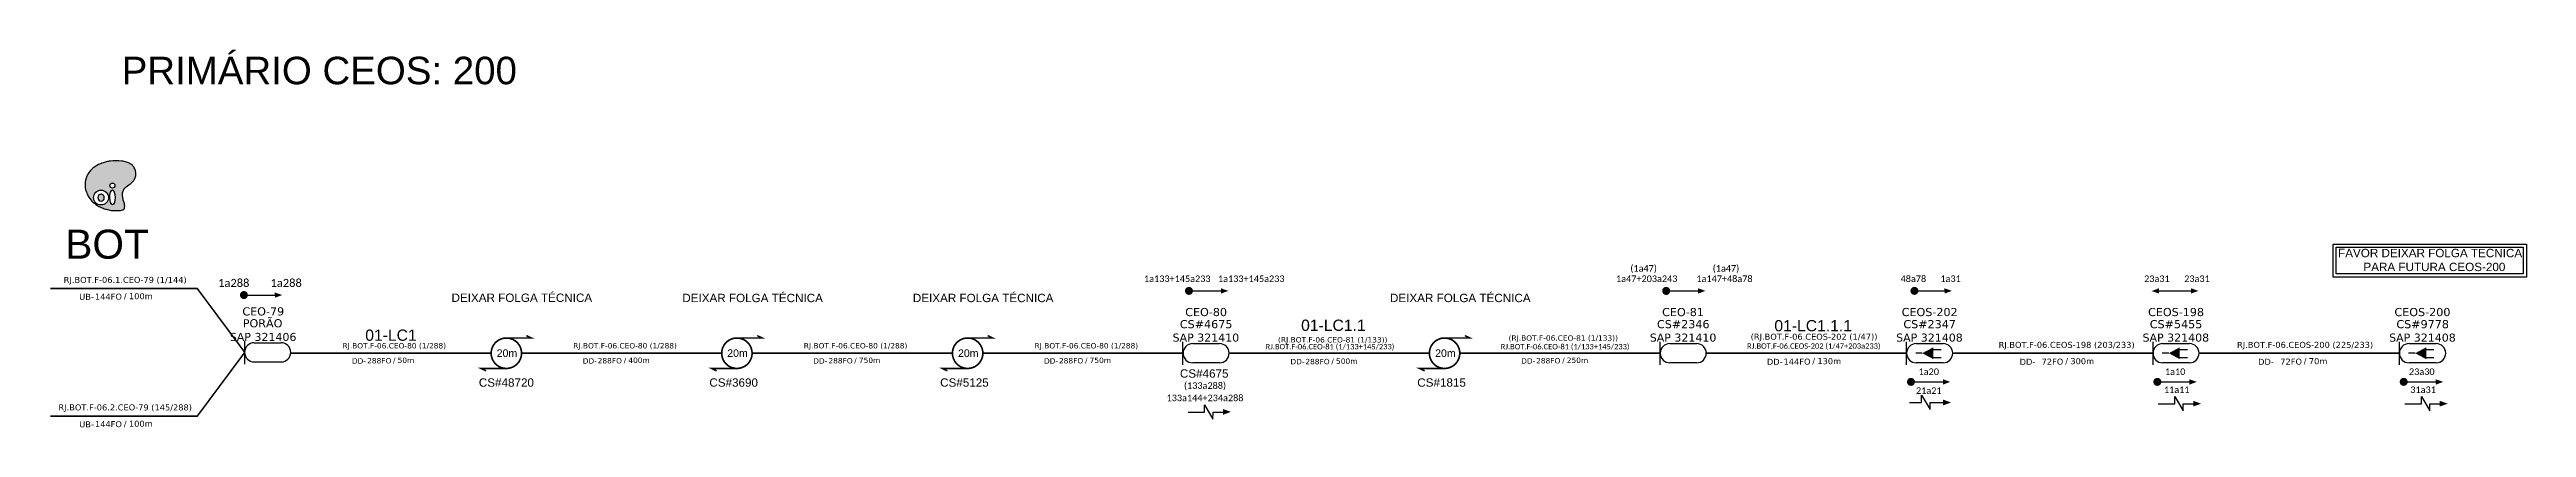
# Model space of a CAD drawing. Header units: millimetres. Extents: x 253 to 367, y 402 to 463.
# Drawn here: x 254.1 to 366.6, y 446.3 to 463.4 of the extents above; entities that cross this region are included whole.
import ezdxf
from ezdxf.enums import TextEntityAlignment as Align

# ---------------------------------------------------------------- set-up
doc = ezdxf.new("R2010")
doc.units = ezdxf.units.MM
doc.header["$LTSCALE"] = 0.03
doc.linetypes.add('ARILSUPP', pattern=[2.98, 1.42, -0.71, 0.14, -0.71])
for name, color, linetype in [('20.4-CEO', 1, 'Continuous'), ('20.4-CEOS', 1, 'Continuous'), ('20.5-CABO AÉREO', 1, 'Continuous'), ('CEO', 1, 'Continuous'), ('LC1', 3, 'Continuous'), ('SETA', 7, 'Continuous')]:
    doc.layers.add(name, color=color, linetype=linetype)
doc.layers.add('40.1-ETIQUETAS', color=1, linetype='Continuous', lineweight=20)
doc.styles.add('ARIAL', font='arial.ttf')
doc.styles.add('siredit', font='verdana.ttf')
doc.styles.get("Standard").update_dxf_attribs({"font": 'arial.ttf'})

msp = doc.modelspace()

# ---------------------------------------------------------------- texts
at = {"color": 7, "style": 'ARIAL'}
msp.add_text('BOT', height=1.321, dxfattribs=at).set_placement((254.79, 453.92))
for s, height, p in [('FAVOR DEIXAR FOLGA TÉCNICA', 0.3792, (358.01, 453.99)), ('PARA FUTURA CEOS-200', 0.3792, (359.16, 453.36)), ('DEIXAR FOLGA TÉCNICA', 0.3792, (272.33, 451.96)), ('DEIXAR FOLGA TÉCNICA', 0.3792, (282.81, 451.95)), ('DEIXAR FOLGA TÉCNICA', 0.3792, (293.28, 451.95)), ('DEIXAR FOLGA TÉCNICA', 0.3792, (314.95, 451.95)), ('CS#4675', 0.379, (305.41, 448.52)), ('CS#48720', 0.379, (273.57, 448.11)), ('CS#3690', 0.379, (284.04, 448.11)), ('CS#5125', 0.379, (294.52, 448.11)), ('CS#1815', 0.379, (316.19, 448.11))]:
    msp.add_text(s, height=height, rotation=359.9867, dxfattribs=at).set_placement(p)
at = {"color": 7}
for p in [(274.38, 449.46), (284.85, 449.46), (295.33, 449.46), (317, 449.46)]:
    msp.add_text('20m', height=0.344, dxfattribs=at).set_placement(p)
at = {"insert": (257.35, 463.09), "char_height": 1.25, "width": 46.2641, "attachment_point": 1}
msp.add_mtext('PRIMÁRIO CEOS: 200', dxfattribs=at)
at = {"color": 5, "char_height": 0.364, "width": 26.8699, "attachment_point": 5, "rotation": 359.9166}
for insert in [(262.44, 452.82), (264.82, 452.82)]:
    msp.add_mtext('{\\fCalibri|b0|i0|c0|p34;\\C256;1a288}', dxfattribs=dict(at, insert=insert))
at = {"layer": '20.4-CEO', "color": 7, "style": 'siredit'}
for s, height, p in [('CEO-79', 0.369, (263.78, 451.53)), ('PORÃO', 0.369, (263.75, 450.99)), ('          SAP 321406', 0.364, (262.98, 450.37))]:
    msp.add_text(s, height=height, dxfattribs=at).set_placement(p, align=Align.MIDDLE_CENTER)
at = {"layer": '20.4-CEOS', "color": 7, "style": 'siredit'}
for s, height, p in [('CS#4675', 0.369, (306.6, 450.95)), ('CS#2346', 0.369, (328.27, 450.95)), ('CS#2347', 0.369, (339.46, 450.95)), ('CS#5455', 0.369, (350.65, 450.95)), ('CS#9778', 0.369, (361.85, 450.95)), ('SAP 321410', 0.364, (306.59, 450.34)), ('SAP 321410', 0.364, (328.26, 450.34)), ('SAP 321408', 0.364, (339.45, 450.34)), ('SAP 321408', 0.364, (350.64, 450.34)), ('SAP 321408', 0.364, (361.84, 450.34))]:
    msp.add_text(s, height=height, dxfattribs=at).set_placement(p, align=Align.MIDDLE_CENTER)
at = {"layer": '40.1-ETIQUETAS', "color": 5, "char_height": 0.2972, "width": 5.0766, "attachment_point": 5, "style": 'ARIAL'}
for s, insert in [('{\\fCalibri|b0|i0|c0|p34;(1a47)}', (326.47, 453.45)), ('{\\fCalibri|b0|i0|c0|p34;(1a47)}', (330.21, 453.45)), ('{\\fCalibri|b0|i0|c0|p34;(133a288)}', (306.55, 448.13))]:
    msp.add_mtext(s, dxfattribs=dict(at, insert=insert))
at = {"layer": '40.1-ETIQUETAS', "color": 7, "char_height": 0.2972, "width": 5.0766, "attachment_point": 5, "style": 'ARIAL'}
for s, insert in [('{\\fCalibri|b0|i0|c0|p34;1a133\\C1;+145a233}', (305.29, 453.01)), ('{\\fCalibri|b0|i0|c0|p34;1a133\\C1;+145a233}', (308.65, 453.01)), ('\\fCalibri|b0|i0|c0|p34;1a47\\C1;+203a243', (326.61, 453.01)), ('\\fCalibri|b0|i0|c0|p34;1a147\\C1;+48a78', (330.14, 453.01)), ('\\fCalibri|b0|i0|c0|p34;48a78', (338.72, 453.01)), ('\\fCalibri|b0|i0|c0|p34;1a31', (340.41, 453.01)), ('{\\fCalibri|b0|i0|c0|p34;23a31}', (349.78, 453.01)), ('{\\fCalibri|b0|i0|c0|p34;23a31}', (351.6, 453.01)), ('{\\fCalibri|b0|i0|c0|p34;1a20}', (339.42, 448.79)), ('{\\fCalibri|b0|i0|c0|p34;1a10}', (350.61, 448.79)), ('{\\fCalibri|b0|i0|c0|p34;23a30}', (361.81, 448.79)), ('{\\fCalibri|b0|i0|c0|p34;133a144+234a288}', (306.55, 447.6)), ('{\\fCalibri|b0|i0|c0|p34;21a21}', (339.42, 447.93)), ('{\\fCalibri|b0|i0|c0|p34;11a11}', (350.68, 447.97)), ('{\\fCalibri|b0|i0|c0|p34;31a31}', (361.87, 447.97))]:
    msp.add_mtext(s, dxfattribs=dict(at, insert=insert))
at = {"layer": '40.1-ETIQUETAS', "color": 0, "char_height": 0.2457, "width": 6.1455, "attachment_point": 1, "style": 'siredit'}
for s, insert in [('{\\fCalibri|b0|i0|c0|p34;\\C1;RJ.BOT.F-06.CEO-81 (1/133+145/233)}', (309.3, 450.05)), ('{\\fCalibri|b0|i0|c0|p34;\\C1;RJ.BOT.F-06.CEO-81 (1/133+145/233)}', (319.98, 450.05)), ('{\\fCalibri|b0|i0|c0|p34;\\C1;RJ.BOT.F-06.CEOS-202 (1/47+203a233)}', (331.17, 450.08))]:
    msp.add_mtext(s, dxfattribs=dict(at, insert=insert))
at = {"layer": 'CEO', "color": 7, "style": 'siredit'}
for s, p in [('CEO-80', (306.6, 451.5)), ('CEO-81', (328.26, 451.5)), ('CEOS-202', (339.46, 451.5)), ('CEOS-198', (350.65, 451.5)), ('CEOS-200', (361.84, 451.5))]:
    msp.add_text(s, height=0.369, dxfattribs=at).set_placement(p, align=Align.MIDDLE_CENTER)
at = {"layer": 'LC1', "color": 7, "linetype": 'ARILSUPP', "style": 'ARIAL'}
for s, p in [('01-LC1.1', (312.38, 450.9)), ('01-LC1.1.1', (334.17, 450.88)), ('01-LC1', (269.58, 450.45))]:
    msp.add_text(s, height=0.51, dxfattribs=at).set_placement(p, align=Align.MIDDLE_CENTER)

# ---------------------------------------------------------------- blocks, each defined once
blk = doc.blocks.new('OI')
h = blk.add_hatch(color=40)
edge = h.paths.add_edge_path()
edge.add_spline(control_points=[(4.35, -0.67), (3.92, -0.99), (3.26, -1.5), (2.81, -2.59), (2.9, -3.5), (3.06, -4.27), (3.31, -4.85), (3.37, -5.39), (3.4, -5.88), (3.2, -6.4), (2.54, -6.61), (1.65, -6.63), (0.55, -6.67), (-0.56, -6.42), (-1.61, -6.14), (-2.77, -5.61), (-3.92, -4.77), (-4.89, -3.7), (-5.34, -2.65), (-5.6, -1.94), (-5.85, -0.96), (-5.71, 0.47), (-5.1, 2.02), (-4.14, 3.02), (-3.3, 3.61), (-2.37, 4.16), (-1.36, 4.44), (-0.56, 4.7), (0.79, 4.85), (2.24, 4.97), (3.79, 4.57), (4.67, 4.21), (5.44, 3.65), (5.76, 2.99), (6.03, 2.21), (6.01, 1.46), (5.72, 0.64), (5.31, 0.08), (4.88, -0.38), (4.51, -0.55), (4.35, -0.67)], knot_values=[0, 0, 0, 0, 1.60434, 2.417191, 3.427595, 4.282808, 4.776746, 5.304182, 5.888771, 6.258406, 6.858137, 7.79129, 8.986195, 10.124242, 11.187857, 12.242908, 13.953784, 15.414161, 16.515391, 17.349188, 17.675853, 19.552021, 21.515531, 22.568638, 23.63245, 24.621084, 25.782718, 26.745347, 27.142653, 29.870543, 31.004649, 31.921532, 32.709589, 33.801391, 34.042471, 35.192333, 35.971461, 36.628871, 37.254359, 37.836911, 37.836911, 37.836911, 37.836911], degree=3, periodic=0)
h.paths.add_polyline_path([(1.13, -0.87, -1), (-0.04, -0.87, -1)], flags=16)
edge = h.paths.add_edge_path(flags=16)
edge.add_ellipse((0.56, -3.59), major_axis=(-0.02, 1.71), ratio=0.361305, start_angle=0, end_angle=360)
h.paths.add_polyline_path([(-0.36, -3.62, -1), (-3.8, -3.62, -1)], flags=16)
edge = h.paths.add_edge_path(flags=0)
edge.add_ellipse((-2.08, -3.62), major_axis=(0, 0.885), ratio=0.758294, start_angle=0, end_angle=360)
at = {"color": 40}
for centre, radius in [((-2.08, -3.62), 1.72), ((0.54, -0.87), 0.587)]:
    blk.add_circle(centre, radius, dxfattribs=at)
blk.add_ellipse((-2.08, -3.62), major_axis=(0, 0.885), ratio=0.758294, start_param=-3.141592653589792, end_param=3.141592653589792, dxfattribs=at)
blk.add_ellipse((0.56, -3.59), major_axis=(-0.02, 1.71), ratio=0.361305, dxfattribs=at)
at = {"color": 40, "start_tangent": (-0.800898, -0.598801), "end_tangent": (-0.800898, -0.598801)}
blk.add_spline([(4.35, -0.67), (3.2, -1.78), (2.9, -2.54), (2.92, -3.55), (3.12, -4.38), (3.28, -4.85), (3.37, -5.37), (3.35, -5.95), (3.2, -6.29), (2.66, -6.55), (1.73, -6.63), (0.54, -6.62), (-0.58, -6.41), (-1.6, -6.11), (-2.56, -5.67), (-3.95, -4.67), (-4.89, -3.56), (-5.37, -2.56), (-5.64, -1.78), (-5.72, -1.46), (-5.63, 0.42), (-4.84, 2.22), (-4.13, 2.99), (-3.27, 3.62), (-2.4, 4.09), (-1.3, 4.47), (-0.37, 4.72), (0.02, 4.77), (2.75, 4.8), (3.85, 4.53), (4.69, 4.16), (5.31, 3.68), (5.85, 2.73), (5.93, 2.5), (5.94, 1.35), (5.67, 0.62), (5.29, 0.08), (4.84, -0.36), (4.35, -0.67)], degree=3, dxfattribs=at)
blk = doc.blocks.new('ETIQUETA_RS5F')
at = {"layer": '40.1-ETIQUETAS', "color": 0, "style": 'siredit'}
blk.add_text('/', height=1.5, dxfattribs=at).set_placement((1.55, -1.95), align=Align.MIDDLE_RIGHT)
for tag, p in [('ETIQUETA_R_SECUNDARIA', (1.18, 2.1)), ('ETIQUETA_R_PRIMARIA', (1.18, 4.1)), ('F_ATIVAS/F_MORTAS', (1.11, -4.24))]:
    blk.add_attdef(tag, text='', height=1.5, dxfattribs=at).set_placement(p, align=Align.MIDDLE_CENTER)
for tag, p in [('TIPO_CABO', (-6.62, -2.12)), ('CAP_CABO', (0.37, -2.09))]:
    blk.add_attdef(tag, text='', height=1.5, dxfattribs=at).set_placement(p, align=Align.MIDDLE_RIGHT)
blk.add_attdef('METROS', text='', height=1.5, dxfattribs=at).set_placement((2.11, -1.95), align=Align.MIDDLE_LEFT)
for tag, p in [('FUSÃO_1', (0.82, -8.39)), ('FUSÃO_2', (0.82, -10.6)), ('FUSÃO_3', (0.82, -12.93)), ('FUSÃO_4', (0.82, -15.14)), ('FUSÃO_5', (0.82, -17.16))]:
    blk.add_attdef(tag, text='', height=1.5, dxfattribs=at).set_placement(p, align=Align.CENTER)

# ---------------------------------------------------------------- linework, layer by layer
at = {"color": 3, "ltscale": 9e-07}
for points in [[(357.78, 454.58), (366.56, 454.58), (366.56, 453.09), (357.78, 453.09)], [(357.92, 454.44), (366.42, 454.44), (366.42, 453.23), (357.92, 453.23)]]:
    msp.add_lwpolyline(points, close=True, dxfattribs=at)
at = {"color": 5}
for points, const_width in [([(262.81, 452.27, 1), (262.99, 452.27, 1)], 0.182), ([(274.82, 450.32, 1.000012), (274.82, 448.94, 0.999978)], 0.0764), ([(285.29, 450.32, 1.000012), (285.29, 448.94, 0.999978)], 0.0764), ([(295.77, 450.32, 1.000012), (295.77, 448.94, 0.999978)], 0.0764), ([(317.43, 450.32, 1.000012), (317.43, 448.94, 0.999978)], 0.0764)]:
    msp.add_lwpolyline(points, format="xyb", close=True, dxfattribs=dict(at, const_width=const_width))
at = {"color": 7, "const_width": 0.182}
for points in [[(305.73, 452.46, 1), (305.91, 452.46, 1)], [(327.48, 452.55, 1), (327.51, 452.37, 1)], [(338.68, 452.46, 1), (338.86, 452.46, 1)], [(338.52, 448.33, 1), (338.7, 448.33, 1)], [(349.71, 448.33, 1), (349.89, 448.33, 1)], [(360.9, 448.33, 1), (361.08, 448.33, 1)]]:
    msp.add_lwpolyline(points, format="xyb", close=True, dxfattribs=at)
at = {"color": 7}
for points in [[(305.82, 452.46), (307.27, 452.46)], [(327.49, 452.46), (328.94, 452.46)], [(338.68, 452.46), (340.14, 452.46)], [(349.88, 452.46), (351.33, 452.46)], [(338.61, 448.33), (340.06, 448.33)], [(339.09, 447.39), (339.09, 447.72), (339.48, 447.07), (339.48, 447.39)], [(349.8, 448.33), (351.25, 448.33)], [(360.99, 448.33), (362.44, 448.33)], [(306.53, 446.96), (306.53, 447.29), (306.91, 446.64), (306.92, 446.96)], [(350.6, 447.34), (350.6, 447.66), (350.98, 447.02), (350.98, 447.34)], [(361.79, 447.34), (361.79, 447.66), (362.18, 447.02), (362.18, 447.34)]]:
    msp.add_lwpolyline(points, dxfattribs=at)
at = {"color": 5, "const_width": 0.0717}
for points in [[(274.82, 450.32), (275.96, 450.32), (275.73, 450.43)], [(285.29, 450.32), (286.44, 450.32), (286.21, 450.43)], [(295.77, 450.32), (296.91, 450.32), (296.68, 450.43)], [(317.43, 450.32), (318.58, 450.32), (318.35, 450.43)], [(274.82, 448.94), (273.67, 448.94), (273.9, 448.83)], [(285.29, 448.94), (284.14, 448.94), (284.37, 448.83)], [(295.77, 448.94), (294.62, 448.94), (294.85, 448.83)], [(317.43, 448.94), (316.29, 448.94), (316.52, 448.83)]]:
    msp.add_lwpolyline(points, dxfattribs=at)
at = {"layer": '20.4-CEO', "color": 5}
for p, q in [((263.37, 450.1), (264.59, 450.1)), ((264.59, 449.23), (263.37, 449.23))]:
    msp.add_line(p, q, dxfattribs=at)
at = {"layer": '20.4-CEO', "color": 5, "const_width": 0.0728}
for points in [[(254.11, 452.57), (260.78, 452.57), (262.94, 449.67)], [(254.11, 446.77), (260.78, 446.77), (262.94, 449.67)]]:
    msp.add_lwpolyline(points, dxfattribs=at)
at = {"layer": '20.4-CEO', "color": 5}
msp.add_lwpolyline([(262.94, 449.14), (262.94, 450.19)], dxfattribs=at)
for centre, start, end in [((263.37, 449.67), 90, 270), ((264.59, 449.67), 270, 90)]:
    msp.add_arc(centre, 0.436, start, end, dxfattribs=at)
at = {"layer": '20.4-CEOS', "color": 5}
for p, q in [((305.99, 450.07), (307.21, 450.07)), ((327.66, 450.07), (328.88, 450.07)), ((338.85, 450.07), (340.07, 450.07)), ((307.21, 449.19), (305.99, 449.19)), ((328.88, 449.19), (327.66, 449.19)), ((340.07, 449.19), (338.85, 449.19))]:
    msp.add_line(p, q, dxfattribs=at)
at = {"layer": '20.4-CEOS', "color": 1}
for p, q in [((350.04, 450.07), (351.26, 450.07)), ((351.26, 449.19), (350.04, 449.19))]:
    msp.add_line(p, q, dxfattribs=at)
at = {"layer": '20.4-CEOS', "color": 8}
for p, q in [((361.23, 450.07), (362.46, 450.07)), ((362.46, 449.19), (361.23, 449.19))]:
    msp.add_line(p, q, dxfattribs=at)
at = {"layer": '20.4-CEOS', "color": 5}
for points in [[(305.55, 449.1), (305.55, 450.15)], [(327.22, 449.1), (327.22, 450.15)], [(338.41, 449.1), (338.41, 450.15)], [(339.12, 449.63), (338.83, 449.63)], [(339.61, 449.8), (339.98, 449.8)], [(339.61, 449.44), (339.98, 449.44)]]:
    msp.add_lwpolyline(points, dxfattribs=at)
at = {"layer": '20.4-CEOS', "color": 1}
for points in [[(349.61, 449.1), (349.61, 450.15)], [(350.32, 449.63), (350.02, 449.63)], [(350.8, 449.8), (351.17, 449.8)], [(350.8, 449.44), (351.17, 449.44)]]:
    msp.add_lwpolyline(points, dxfattribs=at)
at = {"layer": '20.4-CEOS', "color": 8}
for points in [[(360.8, 449.1), (360.8, 450.15)], [(361.51, 449.63), (361.21, 449.63)], [(361.99, 449.8), (362.36, 449.8)], [(361.99, 449.44), (362.36, 449.44)]]:
    msp.add_lwpolyline(points, dxfattribs=at)
at = {"layer": '20.4-CEOS', "color": 5}
msp.add_lwpolyline([(339.12, 449.63, 0, 0.538, 0), (339.63, 449.63, 0.538, 0.538, 0)], format="xyseb", dxfattribs=at)
at = {"layer": '20.4-CEOS', "color": 1}
msp.add_lwpolyline([(350.32, 449.63, 0, 0.538, 0), (350.82, 449.63, 0.538, 0.538, 0)], format="xyseb", dxfattribs=at)
at = {"layer": '20.4-CEOS', "color": 8}
msp.add_lwpolyline([(361.51, 449.63, 0, 0.538, 0), (362.01, 449.63, 0.538, 0.538, 0)], format="xyseb", dxfattribs=at)
at = {"layer": '20.4-CEOS', "color": 5}
for centre, start, end in [((305.99, 449.63), 90, 270), ((307.21, 449.63), 270, 90), ((327.66, 449.63), 90, 270), ((328.88, 449.63), 270, 90), ((338.85, 449.63), 90, 270), ((340.07, 449.63), 270, 90)]:
    msp.add_arc(centre, 0.436, start, end, dxfattribs=at)
at = {"layer": '20.4-CEOS', "color": 1}
for centre, start, end in [((350.04, 449.63), 90, 270), ((351.26, 449.63), 270, 90)]:
    msp.add_arc(centre, 0.436, start, end, dxfattribs=at)
at = {"layer": '20.4-CEOS', "color": 8}
for centre, start, end in [((361.23, 449.63), 90, 270), ((362.46, 449.63), 270, 90)]:
    msp.add_arc(centre, 0.436, start, end, dxfattribs=at)
at = {"layer": '20.5-CABO AÉREO', "color": 5, "ltscale": 8, "const_width": 0.0728}
for points in [[(265.03, 449.63), (274.13, 449.63)], [(275.5, 449.63), (284.6, 449.63)], [(285.98, 449.63), (295.08, 449.63)], [(296.45, 449.63), (305.55, 449.63)], [(307.65, 449.63), (316.75, 449.63)], [(318.12, 449.63), (327.22, 449.63)], [(329.31, 449.63), (338.41, 449.63)]]:
    msp.add_lwpolyline(points, dxfattribs=at)
at = {"layer": '20.5-CABO AÉREO', "color": 1, "ltscale": 8, "const_width": 0.0728}
for points in [[(340.51, 449.63), (349.61, 449.63)], [(351.7, 449.63), (360.8, 449.63)]]:
    msp.add_lwpolyline(points, dxfattribs=at)
at = {"layer": 'SETA', "color": 5}
msp.add_lwpolyline([(262.9, 452.27), (264.48, 452.27)], dxfattribs=at)
at = {"layer": 'SETA', "color": 7}
for points in [[(305.78, 446.96), (306.53, 446.96)], [(306.92, 446.96), (307.5, 446.96)], [(338.54, 447.39), (339.09, 447.39)], [(339.48, 447.39), (340.06, 447.39)], [(349.84, 447.34), (350.6, 447.34)], [(350.98, 447.34), (351.57, 447.34)], [(361.04, 447.34), (361.79, 447.34)], [(362.18, 447.34), (362.76, 447.34)]]:
    msp.add_lwpolyline(points, dxfattribs=at)
at = {"layer": 'SETA', "color": 5}
msp.add_solid([(264.3, 452.39), (264.64, 452.27), (264.31, 452.15)], dxfattribs=at)
at = {"layer": 'SETA', "color": 7}
for points in [[(307.27, 452.58), (307.61, 452.46), (307.28, 452.34)], [(328.94, 452.58), (329.28, 452.46), (328.94, 452.34)], [(340.13, 452.58), (340.47, 452.46), (340.14, 452.34)], [(349.88, 452.34), (349.54, 452.45), (349.87, 452.58)], [(351.33, 452.58), (351.66, 452.46), (351.33, 452.34)], [(340.06, 448.45), (340.39, 448.33), (340.06, 448.2)], [(351.25, 448.45), (351.59, 448.33), (351.25, 448.2)], [(362.44, 448.45), (362.78, 448.33), (362.45, 448.2)], [(307.36, 447.1), (307.72, 446.97), (307.36, 446.83)], [(340.06, 447.53), (340.43, 447.39), (340.06, 447.26)], [(351.43, 447.47), (351.79, 447.34), (351.43, 447.21)], [(362.62, 447.47), (362.99, 447.34), (362.62, 447.21)]]:
    msp.add_solid(points, dxfattribs=at)

# ---------------------------------------------------------------- block references
at = {"color": 5, "xscale": 0.1966052967635399, "yscale": 0.1966052938181616, "zscale": 0.1966052948946078, "rotation": 0.1532885625447551}
msp.add_blockref('OI', (256.82, 457.41), dxfattribs=at)
at = {"layer": '40.1-ETIQUETAS', "color": 7}
ref = msp.add_blockref('ETIQUETA_RS5F', (257.29, 452.58), dxfattribs=dict(at, xscale=0.1819915928290472, yscale=0.1819915928290472, zscale=0.1819915928290472))
ref.add_attrib('ETIQUETA_R_SECUNDARIA', 'RJ.BOT.F-06.1.CEO-79 (1/144)', dxfattribs={"color": 0, "height": 0.273, "style": 'siredit'}).set_placement((257.51, 452.96), align=Align.MIDDLE_CENTER)
ref.add_attrib('TIPO_CABO', 'UB-', dxfattribs={"color": 0, "height": 0.273, "style": 'siredit'}).set_placement((256.09, 452.19), align=Align.MIDDLE_RIGHT)
ref.add_attrib('CAP_CABO', '144FO', dxfattribs={"color": 0, "height": 0.273, "style": 'siredit'}).set_placement((257.36, 452.2), align=Align.MIDDLE_RIGHT)
ref.add_attrib('METROS', '100m', dxfattribs={"color": 0, "height": 0.273, "style": 'siredit'}).set_placement((257.68, 452.22), align=Align.MIDDLE_LEFT)
ref = msp.add_blockref('ETIQUETA_RS5F', (269.53, 449.63), dxfattribs=dict(at, xscale=0.1637924335461435, yscale=0.1637924335461383, zscale=0.1637924335461425))
ref.add_attrib('ETIQUETA_R_SECUNDARIA', 'RJ.BOT.F-06.CEO-80 (1/288)', dxfattribs={"color": 0, "height": 0.2457, "style": 'siredit'}).set_placement((269.73, 449.97), align=Align.MIDDLE_CENTER)
ref.add_attrib('TIPO_CABO', 'DD-', dxfattribs={"color": 0, "height": 0.246, "style": 'siredit'}).set_placement((268.45, 449.28), align=Align.MIDDLE_RIGHT)
ref.add_attrib('CAP_CABO', '288FO', dxfattribs={"color": 0, "height": 0.246, "style": 'siredit'}).set_placement((269.6, 449.29), align=Align.MIDDLE_RIGHT)
ref.add_attrib('METROS', '50m', dxfattribs={"color": 0, "height": 0.246, "style": 'siredit'}).set_placement((269.88, 449.31), align=Align.MIDDLE_LEFT)
ref = msp.add_blockref('ETIQUETA_RS5F', (280.01, 449.63), dxfattribs=dict(at, xscale=0.1637924335461435, yscale=0.1637924335461383, zscale=0.1637924335461425))
ref.add_attrib('ETIQUETA_R_SECUNDARIA', 'RJ.BOT.F-06.CEO-80 (1/288)', dxfattribs={"color": 0, "height": 0.2457, "style": 'siredit'}).set_placement((280.21, 449.97), align=Align.MIDDLE_CENTER)
ref.add_attrib('TIPO_CABO', 'DD-', dxfattribs={"color": 0, "height": 0.246, "style": 'siredit'}).set_placement((278.93, 449.28), align=Align.MIDDLE_RIGHT)
ref.add_attrib('CAP_CABO', '288FO', dxfattribs={"color": 0, "height": 0.246, "style": 'siredit'}).set_placement((280.07, 449.29), align=Align.MIDDLE_RIGHT)
ref.add_attrib('METROS', '400m', dxfattribs={"color": 0, "height": 0.246, "style": 'siredit'}).set_placement((280.36, 449.31), align=Align.MIDDLE_LEFT)
ref = msp.add_blockref('ETIQUETA_RS5F', (290.48, 449.63), dxfattribs=dict(at, xscale=0.1637924335461435, yscale=0.1637924335461383, zscale=0.1637924335461425))
ref.add_attrib('ETIQUETA_R_SECUNDARIA', 'RJ.BOT.F-06.CEO-80 (1/288)', dxfattribs={"color": 0, "height": 0.2457, "style": 'siredit'}).set_placement((290.68, 449.97), align=Align.MIDDLE_CENTER)
ref.add_attrib('TIPO_CABO', 'DD-', dxfattribs={"color": 0, "height": 0.246, "style": 'siredit'}).set_placement((289.4, 449.28), align=Align.MIDDLE_RIGHT)
ref.add_attrib('CAP_CABO', '288FO', dxfattribs={"color": 0, "height": 0.246, "style": 'siredit'}).set_placement((290.55, 449.29), align=Align.MIDDLE_RIGHT)
ref.add_attrib('METROS', '750m', dxfattribs={"color": 0, "height": 0.246, "style": 'siredit'}).set_placement((290.83, 449.31), align=Align.MIDDLE_LEFT)
ref = msp.add_blockref('ETIQUETA_RS5F', (300.96, 449.63), dxfattribs=dict(at, xscale=0.1637924335461435, yscale=0.1637924335461383, zscale=0.1637924335461425))
ref.add_attrib('ETIQUETA_R_SECUNDARIA', 'RJ.BOT.F-06.CEO-80 (1/288)', dxfattribs={"color": 0, "height": 0.2457, "style": 'siredit'}).set_placement((301.16, 449.97), align=Align.MIDDLE_CENTER)
ref.add_attrib('TIPO_CABO', 'DD-', dxfattribs={"color": 0, "height": 0.246, "style": 'siredit'}).set_placement((299.88, 449.28), align=Align.MIDDLE_RIGHT)
ref.add_attrib('CAP_CABO', '288FO', dxfattribs={"color": 0, "height": 0.246, "style": 'siredit'}).set_placement((301.02, 449.29), align=Align.MIDDLE_RIGHT)
ref.add_attrib('METROS', '750m', dxfattribs={"color": 0, "height": 0.246, "style": 'siredit'}).set_placement((301.31, 449.31), align=Align.MIDDLE_LEFT)
at = {"layer": '40.1-ETIQUETAS', "color": 5}
ref = msp.add_blockref('ETIQUETA_RS5F', (312.15, 449.59), dxfattribs=dict(at, xscale=0.1637924335461435, yscale=0.1637924335461383, zscale=0.1637924335461425))
ref.add_attrib('ETIQUETA_R_SECUNDARIA', '(RJ.BOT.F-06.CEO-81 (1/133))', dxfattribs={"color": 0, "height": 0.2457, "style": 'siredit'}).set_placement((312.35, 450.24), align=Align.MIDDLE_CENTER)
ref.add_attrib('TIPO_CABO', 'DD-', dxfattribs={"color": 0, "height": 0.246, "style": 'siredit'}).set_placement((311.07, 449.25), align=Align.MIDDLE_RIGHT)
ref.add_attrib('CAP_CABO', '288FO', dxfattribs={"color": 0, "height": 0.246, "style": 'siredit'}).set_placement((312.21, 449.25), align=Align.MIDDLE_RIGHT)
ref.add_attrib('METROS', '500m', dxfattribs={"color": 0, "height": 0.246, "style": 'siredit'}).set_placement((312.5, 449.27), align=Align.MIDDLE_LEFT)
ref = msp.add_blockref('ETIQUETA_RS5F', (322.63, 449.63), dxfattribs=dict(at, xscale=0.1637924335461435, yscale=0.1637924335461383, zscale=0.1637924335461425))
ref.add_attrib('ETIQUETA_R_SECUNDARIA', '(RJ.BOT.F-06.CEO-81 (1/133))', dxfattribs={"color": 0, "height": 0.2457, "style": 'siredit'}).set_placement((322.82, 450.32), align=Align.MIDDLE_CENTER)
ref.add_attrib('TIPO_CABO', 'DD-', dxfattribs={"color": 0, "height": 0.246, "style": 'siredit'}).set_placement((321.55, 449.28), align=Align.MIDDLE_RIGHT)
ref.add_attrib('CAP_CABO', '288FO', dxfattribs={"color": 0, "height": 0.246, "style": 'siredit'}).set_placement((322.69, 449.29), align=Align.MIDDLE_RIGHT)
ref.add_attrib('METROS', '250m', dxfattribs={"color": 0, "height": 0.246, "style": 'siredit'}).set_placement((322.98, 449.31), align=Align.MIDDLE_LEFT)
ref = msp.add_blockref('ETIQUETA_RS5F', (333.97, 449.63), dxfattribs=dict(at, xscale=0.1819915928290472, yscale=0.1819915928290472, zscale=0.1819915928290472))
ref.add_attrib('ETIQUETA_R_SECUNDARIA', '(RJ.BOT.F-06.CEOS-202 (1/47))', dxfattribs={"color": 0, "height": 0.273, "style": 'siredit'}).set_placement((334.21, 450.38), align=Align.MIDDLE_CENTER)
ref.add_attrib('TIPO_CABO', 'DD-', dxfattribs={"color": 0, "height": 0.273, "style": 'siredit'}).set_placement((332.78, 449.24), align=Align.MIDDLE_RIGHT)
ref.add_attrib('CAP_CABO', '144FO', dxfattribs={"color": 0, "height": 0.273, "style": 'siredit'}).set_placement((334.05, 449.25), align=Align.MIDDLE_RIGHT)
ref.add_attrib('METROS', '130m', dxfattribs={"color": 0, "height": 0.273, "style": 'siredit'}).set_placement((334.36, 449.27), align=Align.MIDDLE_LEFT)
at = {"layer": '40.1-ETIQUETAS', "color": 7}
ref = msp.add_blockref('ETIQUETA_RS5F', (345.46, 449.63), dxfattribs=dict(at, xscale=0.1819915928290472, yscale=0.1819915928290472, zscale=0.1819915928290472))
ref.add_attrib('ETIQUETA_R_SECUNDARIA', 'RJ.BOT.F-06.CEOS-198 (203/233)', dxfattribs={"color": 0, "height": 0.273, "style": 'siredit'}).set_placement((345.68, 450.01), align=Align.MIDDLE_CENTER)
ref.add_attrib('TIPO_CABO', 'DD-', dxfattribs={"color": 0, "height": 0.273, "style": 'siredit'}).set_placement((344.26, 449.24), align=Align.MIDDLE_RIGHT)
ref.add_attrib('CAP_CABO', '72FO', dxfattribs={"color": 0, "height": 0.273, "style": 'siredit'}).set_placement((345.53, 449.25), align=Align.MIDDLE_RIGHT)
ref.add_attrib('METROS', '300m', dxfattribs={"color": 0, "height": 0.273, "style": 'siredit'}).set_placement((345.85, 449.27), align=Align.MIDDLE_LEFT)
ref = msp.add_blockref('ETIQUETA_RS5F', (356.29, 449.63), dxfattribs=dict(at, xscale=0.1819915928290472, yscale=0.1819915928290472, zscale=0.1819915928290472))
ref.add_attrib('ETIQUETA_R_SECUNDARIA', 'RJ.BOT.F-06.CEOS-200 (225/233)', dxfattribs={"color": 0, "height": 0.273, "style": 'siredit'}).set_placement((356.51, 450.01), align=Align.MIDDLE_CENTER)
ref.add_attrib('TIPO_CABO', 'DD-', dxfattribs={"color": 0, "height": 0.273, "style": 'siredit'}).set_placement((355.09, 449.24), align=Align.MIDDLE_RIGHT)
ref.add_attrib('CAP_CABO', '72FO', dxfattribs={"color": 0, "height": 0.273, "style": 'siredit'}).set_placement((356.37, 449.25), align=Align.MIDDLE_RIGHT)
ref.add_attrib('METROS', '70m', dxfattribs={"color": 0, "height": 0.273, "style": 'siredit'}).set_placement((356.68, 449.27), align=Align.MIDDLE_LEFT)
ref = msp.add_blockref('ETIQUETA_RS5F', (257.29, 446.79), dxfattribs=dict(at, xscale=0.1819915928290472, yscale=0.1819915928290472, zscale=0.1819915928290472))
ref.add_attrib('ETIQUETA_R_SECUNDARIA', 'RJ.BOT.F-06.2.CEO-79 (145/288)', dxfattribs={"color": 0, "height": 0.273, "style": 'siredit'}).set_placement((257.51, 447.17), align=Align.MIDDLE_CENTER)
ref.add_attrib('TIPO_CABO', 'UB-', dxfattribs={"color": 0, "height": 0.273, "style": 'siredit'}).set_placement((256.09, 446.4), align=Align.MIDDLE_RIGHT)
ref.add_attrib('CAP_CABO', '144FO', dxfattribs={"color": 0, "height": 0.273, "style": 'siredit'}).set_placement((257.36, 446.41), align=Align.MIDDLE_RIGHT)
ref.add_attrib('METROS', '100m', dxfattribs={"color": 0, "height": 0.273, "style": 'siredit'}).set_placement((257.68, 446.43), align=Align.MIDDLE_LEFT)

msp.set_redraw_order([(e.dxf.handle, doc.entitydb.next_handle()) for e in msp.query("TEXT MTEXT ATTDEF DIMENSION ARC_DIMENSION")])  # texts and dimensions are drawn at this point

doc.saveas('drawing.dxf')
